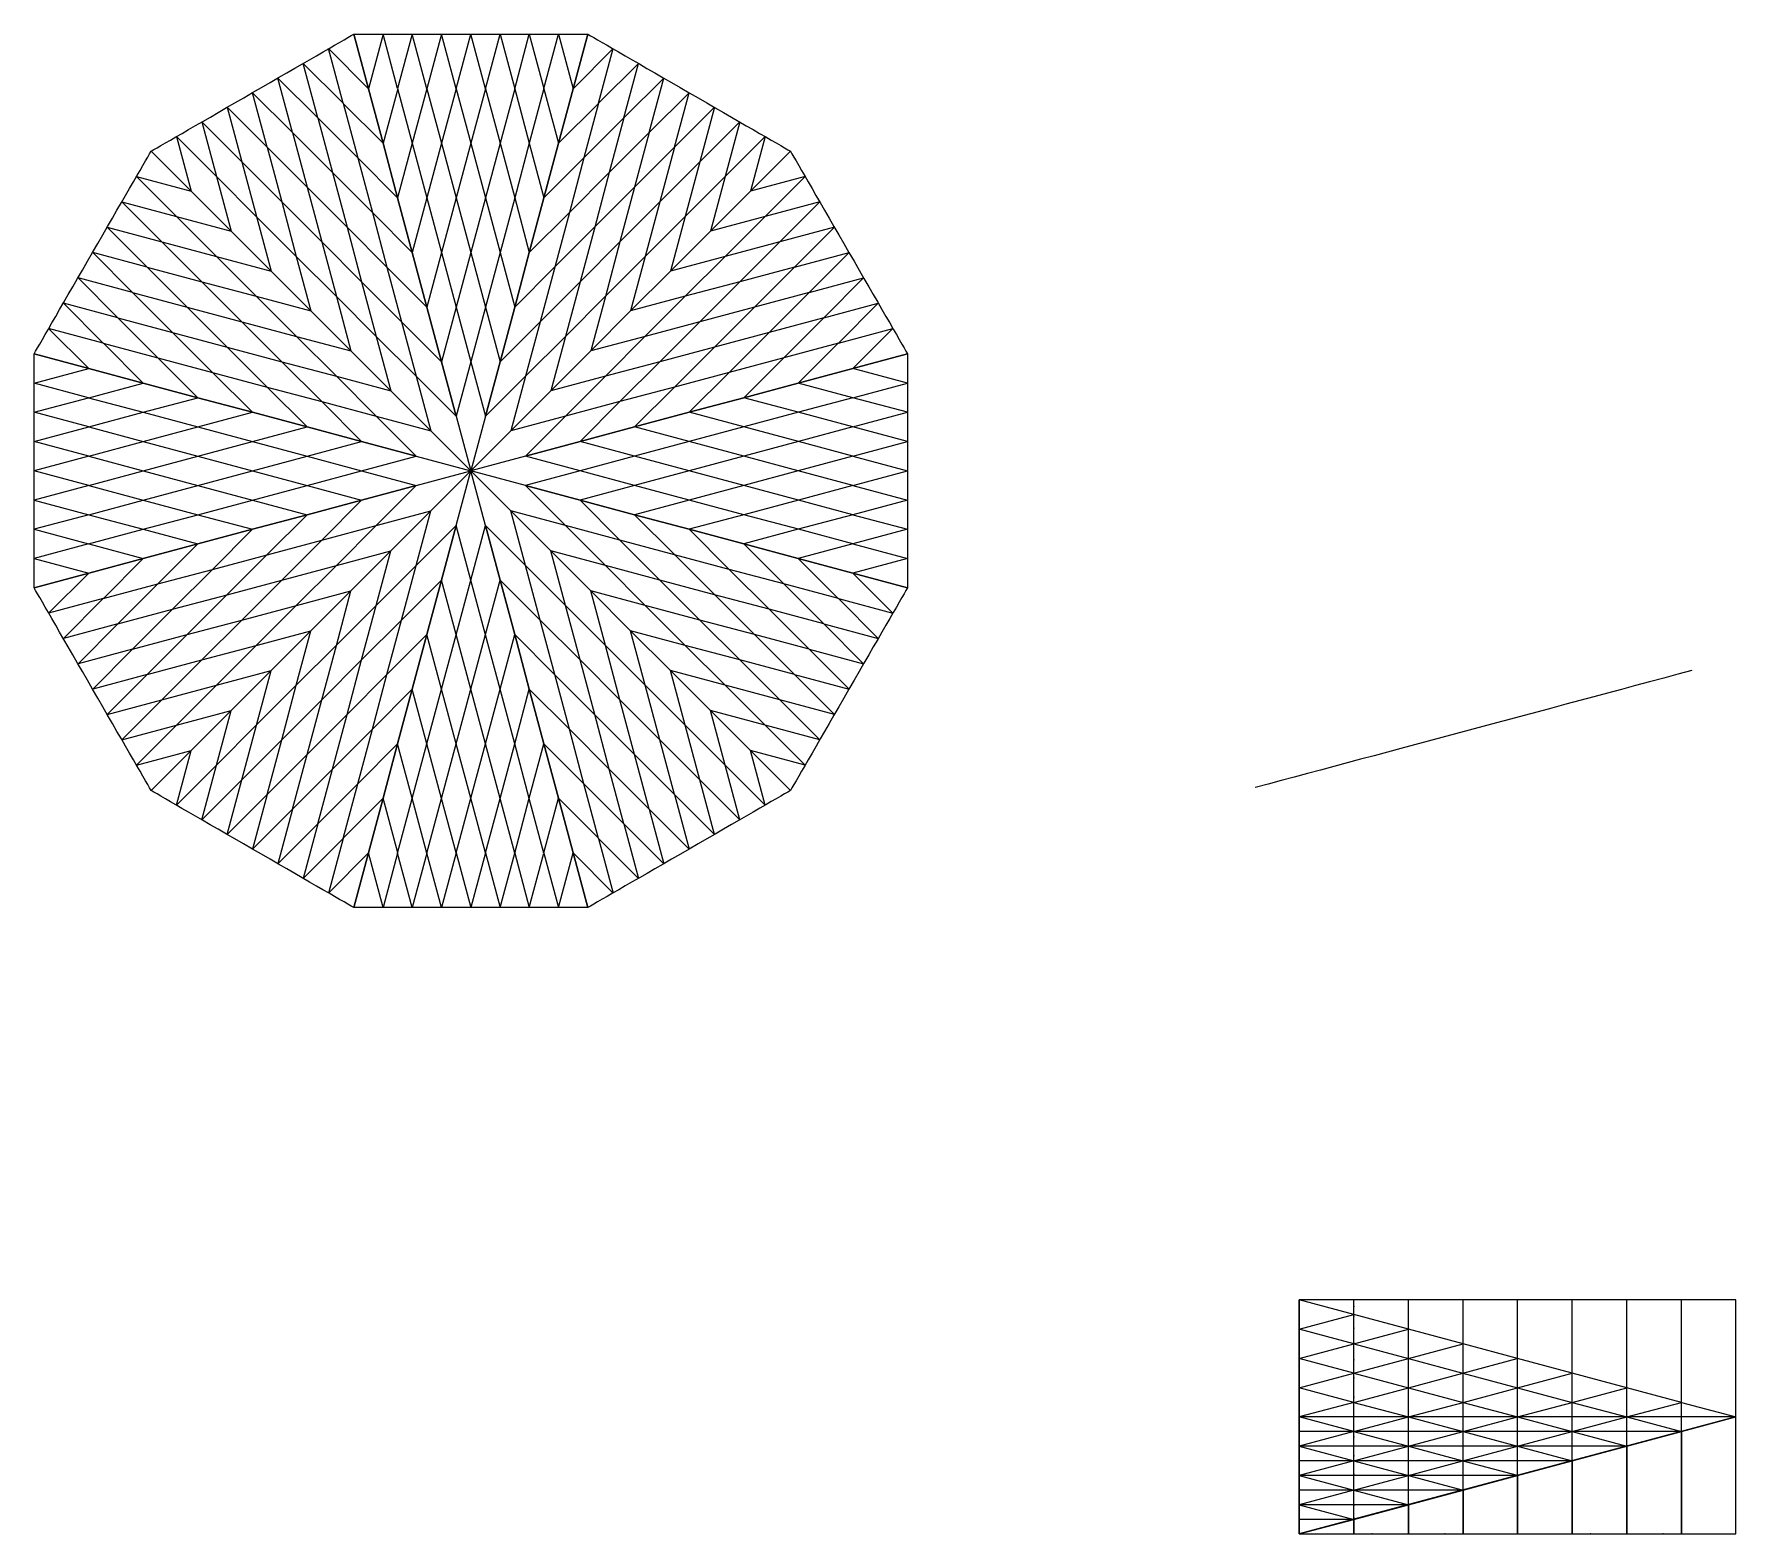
# Model space of a CAD drawing. Header units: millimetres. Extents: x 3 to 191, y -117 to 49.
import ezdxf

# ---------------------------------------------------------------- set-up
doc = ezdxf.new("R2010")
doc.units = ezdxf.units.MM

msp = doc.modelspace()

# ---------------------------------------------------------------- linework, layer by layer
for p, q in [((36.78, 41.14, 7.28), (35.16, 47.18, 5.83)), ((35.16, 47.18, 5.83), (39.59, 42.75, 3.74)), ((37.97, 48.78, 0), (39.59, 42.75, 3.74)), ((39.59, 42.75, 3.74), (37.97, 48.78, 0)), ((41.21, 48.79, 5.83), (39.59, 42.75, 3.74)), ((42.82, 42.76, 7.28), (41.21, 48.79, 5.83)), ((42.82, 42.76, 7.28), (41.21, 48.79, 5.83)), ((44.44, 48.79, 8.33), (42.82, 42.76, 7.28)), ((46.06, 42.75, 9.09), (44.44, 48.79, 8.33)), ((46.06, 42.75, 9.09), (44.44, 48.79, 8.33)), ((47.68, 48.78, 9.6), (46.06, 42.75, 9.09)), ((49.29, 42.75, 9.9), (47.68, 48.78, 9.6)), ((49.29, 42.75, 9.9), (47.68, 48.78, 9.6)), ((49.29, 42.75, 9.9), (50.91, 48.78, 10)), ((52.53, 42.75, 9.9), (50.91, 48.78, 10)), ((52.53, 42.75, 9.9), (54.15, 48.78, 9.6)), ((54.15, 48.78, 9.6), (55.77, 42.75, 9.09)), ((55.77, 42.75, 9.09), (57.38, 48.79, 8.33)), ((57.38, 48.79, 8.33), (59, 42.76, 7.28)), ((59, 42.76, 7.28), (60.62, 48.79, 5.83)), ((60.62, 48.79, 5.83), (62.24, 42.75, 3.74)), ((63.85, 48.78, 0), (62.24, 42.75, 3.74)), ((62.24, 42.75, 3.74), (63.85, 48.78, 0)), ((66.66, 47.18, 5.83), (62.24, 42.75, 3.74)), ((65.04, 41.14, 7.28), (66.66, 47.18, 5.83)), ((65.04, 41.14, 7.28), (66.66, 47.18, 5.83)), ((33.98, 39.52, 9.09), (32.36, 45.55, 8.33)), ((32.36, 45.55, 8.33), (36.78, 41.14, 7.28)), ((69.46, 45.55, 8.33), (65.04, 41.14, 7.28)), ((67.84, 39.52, 9.09), (69.46, 45.55, 8.33)), ((67.84, 39.52, 9.09), (69.46, 45.55, 8.33)), ((31.18, 37.9, 9.9), (29.57, 43.93, 9.6)), ((29.57, 43.93, 9.6), (33.98, 39.52, 9.09)), ((72.26, 43.93, 9.6), (67.84, 39.52, 9.09)), ((70.64, 37.9, 9.9), (72.26, 43.93, 9.6)), ((70.64, 37.9, 9.9), (72.26, 43.93, 9.6)), ((31.18, 37.9, 9.9), (26.76, 42.31, 10)), ((28.38, 36.28, 9.9), (26.76, 42.31, 10)), ((39.59, 42.75, 3.74), (41.21, 36.71, 5.83)), ((41.21, 36.71, 5.83), (39.59, 42.75, 3.74)), ((42.83, 42.75, 7.28), (41.21, 36.71, 5.83)), ((42.82, 42.76, 7.28), (44.44, 36.72, 8.33)), ((46.06, 42.75, 9.09), (44.44, 36.71, 8.33)), ((46.06, 42.75, 9.09), (47.68, 36.71, 9.6)), ((49.3, 42.75, 9.9), (47.68, 36.71, 9.6)), ((49.29, 42.75, 9.9), (50.91, 36.71, 9.9)), ((52.53, 42.75, 9.9), (50.91, 36.71, 9.9)), ((52.53, 42.75, 9.9), (54.15, 36.71, 9.6)), ((55.77, 42.75, 9.09), (54.15, 36.71, 9.6)), ((55.77, 42.75, 9.09), (57.38, 36.71, 8.33)), ((59, 42.76, 7.28), (57.38, 36.72, 8.33)), ((59, 42.75, 7.28), (60.62, 36.71, 5.83)), ((62.24, 42.75, 3.74), (60.62, 36.71, 5.83)), ((60.62, 36.71, 5.83), (62.24, 42.75, 3.74)), ((70.64, 37.9, 9.9), (75.06, 42.31, 10)), ((73.44, 36.28, 9.9), (75.06, 42.31, 10)), ((28.38, 36.28, 9.9), (23.96, 40.7, 9.6)), ((23.96, 40.7, 9.6), (25.58, 34.66, 9.09)), ((28.38, 36.28, 9.9), (23.96, 40.7, 9.6)), ((36.78, 41.14, 7.28), (38.4, 35.1, 8.33)), ((36.79, 41.13, 7.28), (41.21, 36.71, 5.83)), ((65.04, 41.13, 7.28), (60.62, 36.71, 5.83)), ((65.04, 41.14, 7.28), (63.42, 35.1, 8.33)), ((73.44, 36.28, 9.9), (77.86, 40.7, 9.6)), ((77.86, 40.7, 9.6), (76.25, 34.66, 9.09)), ((25.58, 34.66, 9.09), (21.16, 39.08, 8.33)), ((21.16, 39.08, 8.33), (22.77, 33.05, 7.28)), ((25.58, 34.66, 9.09), (21.16, 39.08, 8.33)), ((31.18, 37.9, 9.9), (32.8, 31.86, 9.9)), ((31.18, 37.89, 9.9), (35.6, 33.48, 9.6)), ((33.98, 39.52, 9.09), (35.6, 33.48, 9.6)), ((33.98, 39.52, 9.09), (38.4, 35.09, 8.33)), ((67.84, 39.52, 9.09), (63.42, 35.09, 8.33)), ((67.84, 39.52, 9.09), (66.22, 33.48, 9.6)), ((70.64, 37.89, 9.9), (66.22, 33.48, 9.6)), ((70.64, 37.9, 9.9), (69.02, 31.86, 9.9)), ((76.25, 34.66, 9.09), (80.67, 39.08, 8.33)), ((80.67, 39.08, 8.33), (79.05, 33.05, 7.28)), ((15.56, 35.84, 0), (19.98, 31.42, 3.74)), ((19.98, 31.42, 3.74), (15.56, 35.84, 0)), ((22.77, 33.05, 7.28), (18.35, 37.47, 5.83)), ((18.35, 37.47, 5.83), (19.98, 31.42, 3.74)), ((22.77, 33.05, 7.28), (18.35, 37.47, 5.83)), ((28.38, 36.28, 9.9), (32.8, 31.86, 9.9)), ((28.38, 36.28, 9.9), (30, 30.24, 9.6)), ((41.21, 36.71, 5.83), (42.82, 30.67, 7.28)), ((42.82, 30.67, 7.28), (41.21, 36.71, 5.83)), ((44.44, 36.71, 8.33), (42.82, 30.67, 7.28)), ((44.44, 36.72, 8.33), (46.06, 30.68, 9.09)), ((47.68, 36.71, 9.6), (46.06, 30.68, 9.09)), ((47.68, 36.71, 9.6), (49.29, 30.67, 9.9)), ((50.91, 36.71, 9.9), (49.29, 30.67, 9.9)), ((50.91, 36.71, 9.9), (52.53, 30.67, 9.9)), ((54.15, 36.71, 9.6), (52.53, 30.67, 9.9)), ((54.15, 36.71, 9.6), (55.77, 30.68, 9.09)), ((57.38, 36.72, 8.33), (55.77, 30.68, 9.09)), ((57.38, 36.71, 8.33), (59, 30.67, 7.28)), ((60.62, 36.71, 5.83), (59, 30.67, 7.28)), ((59, 30.67, 7.28), (60.62, 36.71, 5.83)), ((73.44, 36.28, 9.9), (69.02, 31.86, 9.9)), ((73.44, 36.28, 9.9), (71.83, 30.24, 9.6)), ((79.05, 33.05, 7.28), (83.47, 37.47, 5.83)), ((83.47, 37.47, 5.83), (81.85, 31.42, 3.74)), ((86.27, 35.84, 0), (81.85, 31.42, 3.74)), ((81.85, 31.42, 3.74), (86.27, 35.84, 0)), ((25.58, 34.66, 9.09), (30, 30.24, 9.6)), ((25.58, 34.66, 9.09), (27.2, 28.62, 8.33)), ((38.4, 35.1, 8.33), (40.02, 29.06, 9.09)), ((38.4, 35.09, 8.33), (42.82, 30.67, 7.28)), ((63.42, 35.09, 8.33), (59, 30.67, 7.28)), ((63.42, 35.1, 8.33), (61.81, 29.06, 9.09)), ((76.25, 34.66, 9.09), (71.83, 30.24, 9.6)), ((76.25, 34.66, 9.09), (74.63, 28.62, 8.33)), ((18.35, 28.63, 7.28), (13.93, 33.05, 5.83)), ((13.93, 33.05, 5.83), (19.98, 31.42, 3.74)), ((22.77, 33.05, 7.28), (27.19, 28.63, 8.33)), ((22.78, 33.04, 7.28), (24.4, 27, 5.83)), ((35.6, 33.48, 9.6), (37.22, 27.44, 9.9)), ((35.6, 33.48, 9.6), (40.02, 29.06, 9.09)), ((66.22, 33.48, 9.6), (61.81, 29.06, 9.09)), ((66.22, 33.48, 9.6), (64.61, 27.44, 9.9)), ((79.05, 33.05, 7.28), (74.63, 28.63, 8.33)), ((79.04, 33.04, 7.28), (77.43, 27, 5.83)), ((87.9, 33.05, 5.83), (81.85, 31.42, 3.74)), ((83.47, 28.63, 7.28), (87.9, 33.05, 5.83)), ((83.47, 28.63, 7.28), (87.9, 33.05, 5.83)), ((16.74, 25.82, 9.09), (12.32, 30.24, 8.33)), ((12.32, 30.24, 8.33), (18.35, 28.63, 7.28)), ((19.98, 31.42, 3.74), (24.4, 27, 5.83)), ((24.4, 27, 5.83), (19.98, 31.42, 3.74)), ((30, 30.24, 9.6), (34.42, 25.82, 9.9)), ((30, 30.24, 9.6), (31.61, 24.21, 9.09)), ((32.8, 31.86, 9.9), (34.42, 25.82, 9.9)), ((32.8, 31.86, 9.9), (37.22, 27.44, 9.9)), ((42.82, 30.67, 7.28), (44.44, 24.64, 8.33)), ((44.44, 24.64, 8.33), (42.82, 30.67, 7.28)), ((46.06, 30.68, 9.09), (44.44, 24.64, 8.33)), ((46.06, 30.68, 9.09), (47.68, 24.64, 9.6)), ((49.29, 30.67, 9.9), (47.68, 24.64, 9.6)), ((49.29, 30.67, 9.9), (50.91, 24.64, 10)), ((52.53, 30.67, 9.9), (50.91, 24.64, 10)), ((52.53, 30.67, 9.9), (54.15, 24.64, 9.6)), ((55.77, 30.68, 9.09), (54.15, 24.64, 9.6)), ((55.77, 30.68, 9.09), (57.38, 24.64, 8.33)), ((59, 30.67, 7.28), (57.38, 24.64, 8.33)), ((57.38, 24.64, 8.33), (59, 30.67, 7.28)), ((69.02, 31.86, 9.9), (64.6, 27.44, 9.9)), ((69.02, 31.86, 9.9), (67.41, 25.82, 9.9)), ((71.83, 30.24, 9.6), (67.41, 25.82, 9.9)), ((71.83, 30.24, 9.6), (70.21, 24.21, 9.09)), ((81.85, 31.42, 3.74), (77.43, 27, 5.83)), ((77.43, 27, 5.83), (81.85, 31.42, 3.74)), ((89.51, 30.24, 8.33), (83.47, 28.63, 7.28)), ((85.09, 25.82, 9.09), (89.51, 30.24, 8.33)), ((85.09, 25.82, 9.09), (89.51, 30.24, 8.33)), ((18.35, 28.63, 7.28), (22.77, 24.21, 8.33)), ((18.36, 28.62, 7.28), (24.4, 27, 5.83)), ((27.19, 28.63, 8.33), (31.61, 24.21, 9.09)), ((27.2, 28.62, 8.33), (28.82, 22.58, 7.28)), ((40.02, 29.06, 9.09), (41.64, 23.02, 9.6)), ((40.02, 29.06, 9.09), (44.44, 24.64, 8.33)), ((61.81, 29.06, 9.09), (57.38, 24.64, 8.33)), ((61.81, 29.06, 9.09), (60.19, 23.02, 9.6)), ((74.63, 28.63, 8.33), (70.21, 24.21, 9.09)), ((74.63, 28.62, 8.33), (73.01, 22.58, 7.28)), ((83.47, 28.62, 7.28), (77.43, 27, 5.83)), ((83.47, 28.63, 7.28), (79.05, 24.21, 8.33)), ((15.12, 23.02, 9.9), (10.7, 27.44, 9.6)), ((10.7, 27.44, 9.6), (16.74, 25.82, 9.09)), ((24.4, 27, 5.83), (28.82, 22.58, 7.28)), ((28.82, 22.58, 7.28), (24.4, 27, 5.83)), ((37.22, 27.44, 9.9), (38.84, 21.4, 10)), ((37.22, 27.44, 9.9), (41.64, 23.02, 9.6)), ((64.6, 27.44, 9.9), (60.18, 23.02, 9.6)), ((64.61, 27.44, 9.9), (62.99, 21.4, 10)), ((77.43, 27, 5.83), (73.01, 22.58, 7.28)), ((73.01, 22.58, 7.28), (77.43, 27, 5.83)), ((91.12, 27.44, 9.6), (85.09, 25.82, 9.09)), ((86.7, 23.02, 9.9), (91.12, 27.44, 9.6)), ((86.7, 23.02, 9.9), (91.12, 27.44, 9.6)), ((15.12, 23.02, 9.9), (9.09, 24.64, 10)), ((13.5, 20.22, 9.9), (9.09, 24.64, 10)), ((16.74, 25.82, 9.09), (21.16, 21.4, 9.6)), ((16.74, 25.82, 9.09), (22.78, 24.2, 8.33)), ((34.42, 25.82, 9.9), (36.04, 19.78, 9.6)), ((34.42, 25.82, 9.9), (38.84, 21.4, 10)), ((44.44, 24.64, 8.33), (46.06, 18.6, 9.09)), ((46.06, 18.6, 9.09), (44.44, 24.64, 8.33)), ((47.68, 24.64, 9.6), (46.06, 18.6, 9.09)), ((47.68, 24.64, 9.6), (49.29, 18.6, 9.9)), ((50.91, 24.64, 10), (49.29, 18.6, 9.9)), ((50.91, 24.64, 10), (52.53, 18.6, 9.9)), ((54.15, 24.64, 9.6), (52.53, 18.6, 9.9)), ((54.15, 24.64, 9.6), (55.77, 18.6, 9.09)), ((57.38, 24.64, 8.33), (55.77, 18.6, 9.09)), ((55.77, 18.6, 9.09), (57.38, 24.64, 8.33)), ((67.41, 25.82, 9.9), (62.99, 21.4, 10)), ((67.41, 25.82, 9.9), (65.79, 19.78, 9.6)), ((85.09, 25.82, 9.09), (79.05, 24.2, 8.33)), ((85.09, 25.82, 9.09), (80.67, 21.4, 9.6)), ((86.7, 23.02, 9.9), (92.74, 24.64, 10)), ((88.32, 20.22, 9.9), (92.74, 24.64, 10)), ((15.12, 23.02, 9.9), (19.54, 18.6, 9.9)), ((15.12, 23.02, 9.9), (21.16, 21.4, 9.6)), ((22.77, 24.21, 8.33), (27.19, 19.79, 9.09)), ((22.78, 24.2, 8.33), (28.82, 22.58, 7.28)), ((31.61, 24.21, 9.09), (36.03, 19.79, 9.6)), ((31.61, 24.21, 9.09), (33.23, 18.17, 8.33)), ((41.64, 23.02, 9.6), (43.26, 16.98, 9.9)), ((41.64, 23.02, 9.6), (46.06, 18.6, 9.09)), ((60.18, 23.02, 9.6), (55.77, 18.6, 9.09)), ((60.19, 23.02, 9.6), (58.57, 16.98, 9.9)), ((70.21, 24.21, 9.09), (65.79, 19.79, 9.6)), ((70.21, 24.21, 9.09), (68.59, 18.17, 8.33)), ((79.05, 24.2, 8.33), (73.01, 22.58, 7.28)), ((79.05, 24.21, 8.33), (74.63, 19.79, 9.09)), ((86.7, 23.02, 9.9), (80.67, 21.4, 9.6)), ((86.7, 23.02, 9.9), (82.28, 18.6, 9.9)), ((13.5, 20.22, 9.9), (7.47, 21.83, 9.6)), ((7.47, 21.83, 9.6), (11.88, 17.42, 9.09)), ((13.5, 20.22, 9.9), (7.47, 21.83, 9.6)), ((21.16, 21.4, 9.6), (25.58, 16.98, 9.9)), ((21.16, 21.4, 9.6), (27.19, 19.79, 9.09)), ((28.82, 22.58, 7.28), (33.23, 18.17, 8.33)), ((33.23, 18.17, 8.33), (28.82, 22.58, 7.28)), ((38.84, 21.4, 10), (40.46, 15.36, 9.9)), ((38.84, 21.4, 10), (43.26, 16.98, 9.9)), ((62.99, 21.4, 10), (58.57, 16.98, 9.9)), ((62.99, 21.4, 10), (61.37, 15.36, 9.9)), ((73.01, 22.58, 7.28), (68.59, 18.17, 8.33)), ((68.59, 18.17, 8.33), (73.01, 22.58, 7.28)), ((80.67, 21.4, 9.6), (74.63, 19.79, 9.09)), ((80.67, 21.4, 9.6), (76.25, 16.98, 9.9)), ((88.32, 20.22, 9.9), (94.36, 21.83, 9.6)), ((94.36, 21.83, 9.6), (89.94, 17.42, 9.09)), ((11.88, 17.42, 9.09), (5.85, 19.04, 8.33)), ((5.85, 19.04, 8.33), (10.26, 14.62, 7.28)), ((11.88, 17.42, 9.09), (5.85, 19.04, 8.33)), ((13.5, 20.22, 9.9), (19.54, 18.6, 9.9)), ((13.51, 20.22, 9.9), (17.92, 15.8, 9.6)), ((27.19, 19.79, 9.09), (31.61, 15.37, 9.6)), ((27.19, 19.79, 9.09), (33.23, 18.17, 8.33)), ((36.03, 19.79, 9.6), (40.46, 15.36, 9.9)), ((36.04, 19.78, 9.6), (37.65, 13.75, 9.09)), ((65.79, 19.79, 9.6), (61.37, 15.36, 9.9)), ((65.79, 19.78, 9.6), (64.17, 13.75, 9.09)), ((74.63, 19.79, 9.09), (68.59, 18.17, 8.33)), ((74.63, 19.79, 9.09), (70.21, 15.37, 9.6)), ((88.32, 20.22, 9.9), (82.28, 18.6, 9.9)), ((88.32, 20.22, 9.9), (83.9, 15.8, 9.6)), ((89.94, 17.42, 9.09), (95.98, 19.04, 8.33)), ((95.98, 19.04, 8.33), (91.56, 14.62, 7.28)), ((11.88, 17.42, 9.09), (17.92, 15.8, 9.6)), ((11.88, 17.42, 9.09), (16.31, 13, 8.33)), ((19.54, 18.6, 9.9), (23.96, 14.18, 9.9)), ((19.54, 18.6, 9.9), (25.58, 16.98, 9.9)), ((25.58, 16.98, 9.9), (30, 12.56, 10)), ((25.58, 16.98, 9.9), (31.62, 15.36, 9.6)), ((33.23, 18.17, 8.33), (37.65, 13.75, 9.09)), ((37.65, 13.75, 9.09), (33.23, 18.17, 8.33)), ((43.26, 16.98, 9.9), (44.88, 10.94, 10)), ((43.26, 16.98, 9.9), (47.68, 12.56, 9.6)), ((46.06, 18.6, 9.09), (47.68, 12.56, 9.6)), ((47.68, 12.56, 9.6), (46.06, 18.6, 9.09)), ((49.29, 18.6, 9.9), (47.68, 12.56, 9.6)), ((49.29, 18.6, 9.9), (50.91, 12.56, 10)), ((52.53, 18.6, 9.9), (50.91, 12.56, 10)), ((52.53, 18.6, 9.9), (54.15, 12.56, 9.6)), ((55.77, 18.6, 9.09), (54.15, 12.56, 9.6)), ((54.15, 12.56, 9.6), (55.77, 18.6, 9.09)), ((58.57, 16.98, 9.9), (54.15, 12.56, 9.6)), ((58.57, 16.98, 9.9), (56.95, 10.94, 10)), ((68.59, 18.17, 8.33), (64.17, 13.75, 9.09)), ((64.17, 13.75, 9.09), (68.59, 18.17, 8.33)), ((76.24, 16.98, 9.9), (70.21, 15.36, 9.6)), ((76.25, 16.98, 9.9), (71.83, 12.56, 10)), ((82.28, 18.6, 9.9), (76.24, 16.98, 9.9)), ((82.28, 18.6, 9.9), (77.86, 14.18, 9.9)), ((89.94, 17.42, 9.09), (83.9, 15.8, 9.6)), ((89.94, 17.42, 9.09), (85.52, 13, 8.33)), ((10.26, 14.62, 7.28), (4.22, 16.24, 5.83)), ((4.22, 16.24, 5.83), (8.65, 11.81, 3.74)), ((10.26, 14.62, 7.28), (4.22, 16.24, 5.83)), ((17.92, 15.8, 9.6), (23.96, 14.18, 9.9)), ((17.92, 15.8, 9.6), (22.34, 11.38, 9.09)), ((31.61, 15.37, 9.6), (36.04, 10.94, 9.9)), ((31.62, 15.36, 9.6), (37.65, 13.75, 9.09)), ((40.46, 15.36, 9.9), (42.07, 9.33, 9.6)), ((40.46, 15.36, 9.9), (44.88, 10.94, 10)), ((61.37, 15.36, 9.9), (56.95, 10.94, 10)), ((61.37, 15.36, 9.9), (59.75, 9.33, 9.6)), ((70.21, 15.36, 9.6), (64.17, 13.75, 9.09)), ((70.21, 15.37, 9.6), (65.79, 10.94, 9.9)), ((83.9, 15.8, 9.6), (77.86, 14.18, 9.9)), ((83.9, 15.8, 9.6), (79.48, 11.38, 9.09)), ((91.56, 14.62, 7.28), (97.6, 16.24, 5.83)), ((97.6, 16.24, 5.83), (93.17, 11.81, 3.74)), ((8.65, 11.81, 3.74), (2.62, 13.43, 0)), ((2.62, 13.43, 0), (8.65, 11.81, 3.74)), ((10.26, 14.62, 7.28), (16.3, 13, 8.33)), ((10.27, 14.61, 7.28), (14.69, 10.19, 5.83)), ((23.96, 14.18, 9.9), (28.38, 9.76, 9.6)), ((23.96, 14.18, 9.9), (30, 12.56, 10)), ((37.65, 13.75, 9.09), (42.07, 9.33, 9.6)), ((42.07, 9.33, 9.6), (37.65, 13.75, 9.09)), ((64.17, 13.75, 9.09), (59.75, 9.33, 9.6)), ((59.75, 9.33, 9.6), (64.17, 13.75, 9.09)), ((77.86, 14.18, 9.9), (71.83, 12.56, 10)), ((77.86, 14.18, 9.9), (73.44, 9.76, 9.6)), ((91.56, 14.62, 7.28), (85.52, 13, 8.33)), ((91.55, 14.61, 7.28), (87.13, 10.19, 5.83)), ((99.21, 13.43, 0), (93.17, 11.81, 3.74)), ((93.17, 11.81, 3.74), (99.21, 13.43, 0)), ((2.61, 10.19, 5.83), (8.65, 11.81, 3.74)), ((14.69, 10.19, 5.83), (8.65, 11.81, 3.74)), ((8.65, 11.81, 3.74), (14.69, 10.19, 5.83)), ((16.3, 13, 8.33), (22.34, 11.38, 9.09)), ((16.31, 13, 8.33), (20.73, 8.58, 7.28)), ((22.34, 11.38, 9.09), (28.38, 9.76, 9.6)), ((22.34, 11.38, 9.09), (26.76, 6.96, 8.33)), ((30, 12.56, 10), (34.42, 8.14, 9.9)), ((30, 12.56, 10), (36.04, 10.94, 9.9)), ((47.68, 12.56, 9.6), (49.29, 6.52, 9.9)), ((49.29, 6.52, 9.9), (47.68, 12.56, 9.6)), ((50.91, 12.56, 10), (49.29, 6.52, 9.9)), ((50.91, 12.56, 10), (52.53, 6.52, 9.9)), ((54.15, 12.56, 9.6), (52.53, 6.52, 9.9)), ((52.53, 6.52, 9.9), (54.15, 12.56, 9.6)), ((71.83, 12.56, 10), (65.79, 10.94, 9.9)), ((71.83, 12.56, 10), (67.41, 8.14, 9.9)), ((79.48, 11.38, 9.09), (73.45, 9.76, 9.6)), ((79.48, 11.38, 9.09), (75.06, 6.96, 8.33)), ((85.52, 13, 8.33), (79.48, 11.38, 9.09)), ((85.52, 13, 8.33), (81.1, 8.58, 7.28)), ((93.17, 11.81, 3.74), (87.13, 10.19, 5.83)), ((87.13, 10.19, 5.83), (93.17, 11.81, 3.74)), ((99.22, 10.19, 5.83), (93.17, 11.81, 3.74)), ((8.64, 8.58, 7.28), (2.61, 10.19, 5.83)), ((8.65, 8.57, 7.28), (14.69, 10.19, 5.83)), ((20.73, 8.58, 7.28), (14.69, 10.19, 5.83)), ((14.69, 10.19, 5.83), (20.73, 8.58, 7.28)), ((28.38, 9.76, 9.6), (32.8, 5.34, 9.09)), ((28.38, 9.76, 9.6), (34.42, 8.14, 9.9)), ((36.04, 10.94, 9.9), (40.46, 6.52, 10)), ((36.04, 10.94, 9.9), (42.07, 9.33, 9.6)), ((44.88, 10.94, 10), (46.49, 4.91, 9.9)), ((44.88, 10.94, 10), (49.29, 6.52, 9.9)), ((56.95, 10.94, 10), (52.53, 6.52, 9.9)), ((56.95, 10.94, 10), (55.33, 4.91, 9.9)), ((65.79, 10.94, 9.9), (59.75, 9.33, 9.6)), ((65.79, 10.94, 9.9), (61.37, 6.52, 10)), ((73.45, 9.76, 9.6), (67.41, 8.14, 9.9)), ((73.44, 9.76, 9.6), (69.02, 5.34, 9.09)), ((87.13, 10.19, 5.83), (81.1, 8.58, 7.28)), ((81.1, 8.58, 7.28), (87.13, 10.19, 5.83)), ((93.17, 8.57, 7.28), (87.13, 10.19, 5.83)), ((93.18, 8.58, 7.28), (99.22, 10.19, 5.83)), ((93.18, 8.58, 7.28), (99.22, 10.19, 5.83)), ((2.61, 6.96, 8.33), (8.64, 8.58, 7.28)), ((8.64, 8.58, 7.28), (14.68, 6.96, 8.33)), ((14.69, 6.96, 8.33), (20.73, 8.58, 7.28)), ((26.76, 6.96, 8.33), (20.73, 8.58, 7.28)), ((20.73, 8.58, 7.28), (26.76, 6.96, 8.33)), ((34.42, 8.14, 9.9), (38.84, 3.72, 9.6)), ((34.42, 8.14, 9.9), (40.46, 6.52, 10)), ((42.07, 9.33, 9.6), (46.49, 4.91, 9.9)), ((46.49, 4.91, 9.9), (42.07, 9.33, 9.6)), ((59.75, 9.33, 9.6), (55.33, 4.91, 9.9)), ((55.33, 4.91, 9.9), (59.75, 9.33, 9.6)), ((67.41, 8.14, 9.9), (61.37, 6.52, 10)), ((67.41, 8.14, 9.9), (62.99, 3.72, 9.6)), ((81.1, 8.58, 7.28), (75.06, 6.96, 8.33)), ((75.06, 6.96, 8.33), (81.1, 8.58, 7.28)), ((87.13, 6.96, 8.33), (81.1, 8.58, 7.28)), ((93.18, 8.58, 7.28), (87.14, 6.96, 8.33)), ((99.22, 6.96, 8.33), (93.18, 8.58, 7.28)), ((8.65, 5.34, 9.09), (2.61, 6.96, 8.33)), ((8.65, 5.34, 9.09), (14.69, 6.96, 8.33)), ((14.68, 6.96, 8.33), (20.72, 5.34, 9.09)), ((20.72, 5.34, 9.09), (26.76, 6.96, 8.33)), ((32.8, 5.34, 9.09), (26.76, 6.96, 8.33)), ((26.76, 6.96, 8.33), (32.8, 5.34, 9.09)), ((40.46, 6.52, 10), (44.88, 2.1, 9.9)), ((40.46, 6.52, 10), (46.49, 4.91, 9.9)), ((49.29, 6.52, 9.9), (50.91, 0.49, 10)), ((49.29, 6.52, 9.9), (50.91, 0.49, 10)), ((52.53, 6.52, 9.9), (50.91, 0.49, 10)), ((52.53, 6.52, 9.9), (50.91, 0.49, 10)), ((61.37, 6.52, 10), (55.33, 4.91, 9.9)), ((61.37, 6.52, 10), (56.95, 2.1, 9.9)), ((75.06, 6.96, 8.33), (69.02, 5.34, 9.09)), ((69.02, 5.34, 9.09), (75.06, 6.96, 8.33)), ((81.1, 5.34, 9.09), (75.06, 6.96, 8.33)), ((87.14, 6.96, 8.33), (81.1, 5.34, 9.09)), ((93.18, 5.34, 9.09), (87.13, 6.96, 8.33)), ((93.18, 5.34, 9.09), (99.22, 6.96, 8.33)), ((93.18, 5.34, 9.09), (99.22, 6.96, 8.33)), ((2.62, 3.72, 9.6), (8.65, 5.34, 9.09)), ((8.65, 5.34, 9.09), (14.69, 3.72, 9.6)), ((14.69, 3.72, 9.6), (20.72, 5.34, 9.09)), ((20.72, 5.34, 9.09), (26.76, 3.72, 9.6)), ((26.76, 3.72, 9.6), (32.8, 5.34, 9.09)), ((38.84, 3.72, 9.6), (32.8, 5.34, 9.09)), ((32.8, 5.34, 9.09), (38.84, 3.72, 9.6)), ((46.49, 4.91, 9.9), (50.91, 0.49, 10)), ((46.49, 4.91, 9.9), (50.91, 0.49, 10)), ((55.33, 4.91, 9.9), (50.91, 0.49, 10)), ((55.33, 4.91, 9.9), (50.91, 0.49, 10)), ((69.02, 5.34, 9.09), (62.99, 3.72, 9.6)), ((62.99, 3.72, 9.6), (69.02, 5.34, 9.09)), ((75.06, 3.72, 9.6), (69.02, 5.34, 9.09)), ((81.1, 5.34, 9.09), (75.06, 3.72, 9.6)), ((87.14, 3.72, 9.6), (81.1, 5.34, 9.09)), ((93.18, 5.34, 9.09), (87.14, 3.72, 9.6)), ((99.21, 3.72, 9.6), (93.18, 5.34, 9.09)), ((8.65, 2.1, 9.9), (2.62, 3.72, 9.6)), ((8.65, 2.1, 9.9), (2.62, 0.49, 10)), ((8.65, 2.1, 9.9), (14.69, 3.72, 9.6)), ((8.65, 2.1, 9.9), (14.69, 0.49, 9.9)), ((14.69, 3.72, 9.6), (20.73, 2.1, 9.9)), ((14.69, 0.49, 9.9), (20.73, 2.1, 9.9)), ((20.73, 2.1, 9.9), (26.76, 3.72, 9.6)), ((20.73, 2.1, 9.9), (26.76, 0.49, 10)), ((26.76, 3.72, 9.6), (32.8, 2.1, 9.9)), ((26.76, 0.49, 10), (32.8, 2.1, 9.9)), ((32.8, 2.1, 9.9), (38.84, 3.72, 9.6)), ((32.8, 2.1, 9.9), (38.84, 0.49, 10)), ((44.88, 2.1, 9.9), (38.84, 3.72, 9.6)), ((38.84, 3.72, 9.6), (44.88, 2.1, 9.9)), ((38.84, 0.49, 10), (44.88, 2.1, 9.9)), ((44.88, 2.1, 9.9), (50.91, 0.49, 10)), ((44.88, 2.1, 9.9), (50.91, 0.49, 10)), ((56.95, 2.1, 9.9), (50.91, 0.49, 10)), ((56.95, 2.1, 9.9), (50.91, 0.49, 10)), ((62.99, 3.72, 9.6), (56.95, 2.1, 9.9)), ((56.95, 2.1, 9.9), (62.99, 3.72, 9.6)), ((62.99, 0.49, 10), (56.95, 2.1, 9.9)), ((69.02, 2.1, 9.9), (62.99, 3.72, 9.6)), ((69.03, 2.1, 9.9), (62.99, 0.49, 10)), ((75.06, 0.49, 10), (69.02, 2.1, 9.9)), ((75.06, 3.72, 9.6), (69.03, 2.1, 9.9)), ((81.1, 2.1, 9.9), (75.06, 3.72, 9.6)), ((81.1, 2.1, 9.9), (75.06, 0.49, 10)), ((87.14, 3.72, 9.6), (81.1, 2.1, 9.9)), ((87.13, 0.49, 9.9), (81.1, 2.1, 9.9)), ((93.17, 2.1, 9.9), (87.13, 0.49, 9.9)), ((93.17, 2.1, 9.9), (87.14, 3.72, 9.6)), ((93.17, 2.1, 9.9), (99.21, 3.72, 9.6)), ((93.17, 2.1, 9.9), (99.21, 3.72, 9.6)), ((93.17, 2.1, 9.9), (99.21, 0.49, 10)), ((8.65, -1.13, 9.9), (2.62, 0.49, 10)), ((8.65, -1.13, 9.9), (14.69, 0.49, 9.9)), ((14.69, 0.49, 9.9), (20.73, -1.13, 9.9)), ((20.73, -1.13, 9.9), (26.76, 0.49, 10)), ((26.76, 0.49, 10), (32.8, -1.13, 9.9)), ((32.8, -1.13, 9.9), (38.84, 0.49, 10)), ((38.84, 0.49, 10), (44.88, -1.13, 9.9)), ((44.88, -1.13, 9.9), (50.91, 0.49, 10)), ((44.88, -1.13, 9.9), (50.91, 0.49, 10)), ((46.49, -3.93, 9.9), (50.91, 0.49, 10)), ((46.49, -3.93, 9.9), (50.91, 0.49, 10)), ((49.29, -5.55, 9.9), (50.91, 0.49, 10)), ((49.29, -5.55, 9.9), (50.91, 0.49, 10)), ((52.53, -5.55, 9.9), (50.91, 0.49, 10)), ((55.33, -3.93, 9.9), (50.91, 0.49, 10)), ((52.53, -5.55, 9.9), (50.91, 0.49, 10)), ((56.95, -1.13, 9.9), (50.91, 0.49, 10)), ((55.33, -3.93, 9.9), (50.91, 0.49, 10)), ((56.95, -1.13, 9.9), (50.91, 0.49, 10)), ((62.99, 0.49, 10), (56.95, -1.13, 9.9)), ((69.03, -1.13, 9.9), (62.99, 0.49, 10)), ((75.06, 0.49, 10), (69.02, -1.13, 9.9)), ((81.1, -1.13, 9.9), (75.06, 0.49, 10)), ((87.13, 0.49, 9.9), (81.1, -1.13, 9.9)), ((93.17, -1.13, 9.9), (87.13, 0.49, 9.9)), ((93.17, -1.13, 9.9), (99.21, 0.49, 10)), ((8.65, -1.13, 9.9), (2.62, -2.75, 9.6)), ((8.65, -1.13, 9.9), (2.62, -2.75, 9.6)), ((8.65, -1.13, 9.9), (14.69, -2.75, 9.6)), ((14.69, -2.75, 9.6), (20.73, -1.13, 9.9)), ((20.73, -1.13, 9.9), (26.76, -2.75, 9.6)), ((26.76, -2.75, 9.6), (32.8, -1.13, 9.9)), ((32.8, -1.13, 9.9), (38.84, -2.75, 9.6)), ((38.84, -2.75, 9.6), (44.88, -1.13, 9.9)), ((44.88, -1.13, 9.9), (38.84, -2.75, 9.6)), ((40.46, -5.55, 10), (44.88, -1.13, 9.9)), ((62.99, -2.75, 9.6), (56.95, -1.13, 9.9)), ((61.37, -5.55, 10), (56.95, -1.13, 9.9)), ((56.95, -1.13, 9.9), (62.99, -2.75, 9.6)), ((69.02, -1.13, 9.9), (62.99, -2.75, 9.6)), ((75.06, -2.75, 9.6), (69.03, -1.13, 9.9)), ((81.1, -1.13, 9.9), (75.06, -2.75, 9.6)), ((87.14, -2.75, 9.6), (81.1, -1.13, 9.9)), ((93.17, -1.13, 9.9), (87.14, -2.75, 9.6)), ((93.17, -1.13, 9.9), (99.21, -2.75, 9.6)), ((2.62, -2.75, 9.6), (8.65, -4.37, 9.09)), ((8.65, -4.37, 9.09), (14.69, -2.75, 9.6)), ((14.69, -2.75, 9.6), (20.72, -4.37, 9.09)), ((20.72, -4.37, 9.09), (26.76, -2.75, 9.6)), ((26.76, -2.75, 9.6), (32.8, -4.37, 9.09)), ((32.8, -4.37, 9.09), (38.84, -2.75, 9.6)), ((38.84, -2.75, 9.6), (32.8, -4.37, 9.09)), ((34.42, -7.17, 9.9), (38.84, -2.75, 9.6)), ((69.02, -4.37, 9.09), (62.99, -2.75, 9.6)), ((67.41, -7.17, 9.9), (62.99, -2.75, 9.6)), ((62.99, -2.75, 9.6), (69.02, -4.37, 9.09)), ((75.06, -2.75, 9.6), (69.02, -4.37, 9.09)), ((81.1, -4.37, 9.09), (75.06, -2.75, 9.6)), ((87.14, -2.75, 9.6), (81.1, -4.37, 9.09)), ((93.18, -4.37, 9.09), (87.14, -2.75, 9.6)), ((99.21, -2.75, 9.6), (93.18, -4.37, 9.09)), ((8.65, -4.37, 9.09), (2.61, -5.98, 8.33)), ((8.65, -4.37, 9.09), (2.61, -5.98, 8.33)), ((8.65, -4.37, 9.09), (14.69, -5.98, 8.33)), ((14.68, -5.98, 8.33), (20.72, -4.37, 9.09)), ((20.72, -4.37, 9.09), (26.76, -5.98, 8.33)), ((26.76, -5.98, 8.33), (32.8, -4.37, 9.09)), ((32.8, -4.37, 9.09), (26.76, -5.98, 8.33)), ((28.38, -8.78, 9.6), (32.8, -4.37, 9.09)), ((34.42, -7.17, 9.9), (40.46, -5.55, 10)), ((36.04, -9.97, 9.9), (40.46, -5.55, 10)), ((40.46, -5.55, 10), (46.49, -3.93, 9.9)), ((42.07, -8.35, 9.6), (46.49, -3.93, 9.9)), ((46.49, -3.93, 9.9), (42.07, -8.35, 9.6)), ((44.88, -9.97, 10), (46.49, -3.93, 9.9)), ((44.88, -9.97, 10), (49.29, -5.55, 9.9)), ((47.68, -11.59, 9.6), (49.29, -5.55, 9.9)), ((49.29, -5.55, 9.9), (47.68, -11.59, 9.6)), ((50.91, -11.59, 10), (49.29, -5.55, 9.9)), ((50.91, -11.59, 10), (52.53, -5.55, 9.9)), ((54.15, -11.59, 9.6), (52.53, -5.55, 9.9)), ((52.53, -5.55, 9.9), (54.15, -11.59, 9.6)), ((56.95, -9.97, 10), (52.53, -5.55, 9.9)), ((59.75, -8.35, 9.6), (55.33, -3.93, 9.9)), ((56.95, -9.97, 10), (55.33, -3.93, 9.9)), ((55.33, -3.93, 9.9), (59.75, -8.35, 9.6)), ((61.37, -5.55, 10), (55.33, -3.93, 9.9)), ((65.79, -9.97, 9.9), (61.37, -5.55, 10)), ((67.41, -7.17, 9.9), (61.37, -5.55, 10)), ((75.06, -5.98, 8.33), (69.02, -4.37, 9.09)), ((73.44, -8.78, 9.6), (69.02, -4.37, 9.09)), ((69.02, -4.37, 9.09), (75.06, -5.98, 8.33)), ((81.1, -4.37, 9.09), (75.06, -5.98, 8.33)), ((87.14, -5.98, 8.33), (81.1, -4.37, 9.09)), ((93.18, -4.37, 9.09), (87.13, -5.98, 8.33)), ((93.18, -4.37, 9.09), (99.22, -5.98, 8.33)), ((2.61, -5.98, 8.33), (8.64, -7.6, 7.28)), ((8.64, -7.6, 7.28), (14.68, -5.98, 8.33)), ((14.69, -5.98, 8.33), (20.73, -7.6, 7.28)), ((20.73, -7.6, 7.28), (26.76, -5.98, 8.33)), ((26.76, -5.98, 8.33), (20.73, -7.6, 7.28)), ((22.34, -10.41, 9.09), (26.76, -5.98, 8.33)), ((28.38, -8.79, 9.6), (34.42, -7.17, 9.9)), ((30, -11.59, 10), (34.42, -7.17, 9.9)), ((71.83, -11.59, 10), (67.41, -7.17, 9.9)), ((73.45, -8.79, 9.6), (67.41, -7.17, 9.9)), ((81.1, -7.6, 7.28), (75.06, -5.98, 8.33)), ((79.48, -10.41, 9.09), (75.06, -5.98, 8.33)), ((75.06, -5.98, 8.33), (81.1, -7.6, 7.28)), ((87.13, -5.98, 8.33), (81.1, -7.6, 7.28)), ((93.18, -7.6, 7.28), (87.14, -5.98, 8.33)), ((99.22, -5.98, 8.33), (93.18, -7.6, 7.28)), ((8.64, -7.6, 7.28), (2.61, -9.22, 5.83)), ((8.64, -7.6, 7.28), (2.61, -9.22, 5.83)), ((2.61, -9.22, 5.83), (8.65, -10.84, 3.74)), ((8.65, -7.6, 7.28), (14.69, -9.22, 5.83)), ((8.65, -10.84, 3.74), (14.69, -9.22, 5.83)), ((14.69, -9.22, 5.83), (8.65, -10.84, 3.74)), ((10.27, -13.64, 7.28), (14.69, -9.22, 5.83)), ((14.69, -9.22, 5.83), (20.73, -7.6, 7.28)), ((20.73, -7.6, 7.28), (14.69, -9.22, 5.83)), ((16.31, -12.02, 8.33), (20.73, -7.6, 7.28)), ((22.34, -10.41, 9.09), (28.38, -8.79, 9.6)), ((23.96, -13.2, 9.9), (28.38, -8.78, 9.6)), ((36.04, -9.97, 9.9), (42.07, -8.35, 9.6)), ((37.65, -12.77, 9.09), (42.07, -8.35, 9.6)), ((42.07, -8.35, 9.6), (37.65, -12.77, 9.09)), ((40.46, -14.39, 9.9), (42.07, -8.35, 9.6)), ((64.17, -12.77, 9.09), (59.75, -8.35, 9.6)), ((61.37, -14.39, 9.9), (59.75, -8.35, 9.6)), ((59.75, -8.35, 9.6), (64.17, -12.77, 9.09)), ((65.79, -9.97, 9.9), (59.75, -8.35, 9.6)), ((77.86, -13.2, 9.9), (73.44, -8.78, 9.6)), ((79.48, -10.41, 9.09), (73.45, -8.79, 9.6)), ((87.13, -9.22, 5.83), (81.1, -7.6, 7.28)), ((85.52, -12.02, 8.33), (81.1, -7.6, 7.28)), ((81.1, -7.6, 7.28), (87.13, -9.22, 5.83)), ((93.17, -7.6, 7.28), (87.13, -9.22, 5.83)), ((93.17, -10.84, 3.74), (87.13, -9.22, 5.83)), ((91.55, -13.64, 7.28), (87.13, -9.22, 5.83)), ((87.13, -9.22, 5.83), (93.17, -10.84, 3.74)), ((99.22, -9.22, 5.83), (93.17, -10.84, 3.74)), ((93.18, -7.6, 7.28), (99.22, -9.22, 5.83)), ((2.62, -12.45, 0), (8.65, -10.84, 3.74)), ((8.65, -10.84, 3.74), (2.62, -12.45, 0)), ((4.22, -15.26, 5.83), (8.65, -10.84, 3.74)), ((16.3, -12.02, 8.33), (22.34, -10.41, 9.09)), ((17.92, -14.82, 9.6), (22.34, -10.41, 9.09)), ((30, -11.59, 10), (36.04, -9.97, 9.9)), ((31.61, -14.39, 9.6), (36.04, -9.97, 9.9)), ((40.46, -14.39, 9.9), (44.88, -9.97, 10)), ((43.26, -16.01, 9.9), (44.88, -9.97, 10)), ((58.57, -16.01, 9.9), (56.95, -9.97, 10)), ((61.37, -14.39, 9.9), (56.95, -9.97, 10)), ((70.21, -14.39, 9.6), (65.79, -9.97, 9.9)), ((71.83, -11.59, 10), (65.79, -9.97, 9.9)), ((85.52, -12.02, 8.33), (79.48, -10.41, 9.09)), ((83.9, -14.82, 9.6), (79.48, -10.41, 9.09)), ((99.21, -12.45, 0), (93.17, -10.84, 3.74)), ((97.6, -15.26, 5.83), (93.17, -10.84, 3.74)), ((93.17, -10.84, 3.74), (99.21, -12.45, 0)), ((10.26, -13.64, 7.28), (16.3, -12.02, 8.33)), ((11.88, -16.44, 9.09), (16.31, -12.02, 8.33)), ((23.96, -13.21, 9.9), (30, -11.59, 10)), ((25.58, -16.01, 9.9), (30, -11.59, 10)), ((31.62, -14.39, 9.6), (37.65, -12.77, 9.09)), ((33.23, -17.19, 8.33), (37.65, -12.77, 9.09)), ((37.65, -12.77, 9.09), (33.23, -17.19, 8.33)), ((36.04, -18.81, 9.6), (37.65, -12.77, 9.09)), ((43.26, -16.01, 9.9), (47.68, -11.59, 9.6)), ((46.06, -17.62, 9.09), (47.68, -11.59, 9.6)), ((47.68, -11.59, 9.6), (46.06, -17.62, 9.09)), ((49.29, -17.62, 9.9), (47.68, -11.59, 9.6)), ((49.29, -17.63, 9.9), (50.91, -11.59, 10)), ((52.53, -17.63, 9.9), (50.91, -11.59, 10)), ((52.53, -17.62, 9.9), (54.15, -11.59, 9.6)), ((55.77, -17.62, 9.09), (54.15, -11.59, 9.6)), ((54.15, -11.59, 9.6), (55.77, -17.62, 9.09)), ((58.57, -16.01, 9.9), (54.15, -11.59, 9.6)), ((68.59, -17.19, 8.33), (64.17, -12.77, 9.09)), ((65.79, -18.81, 9.6), (64.17, -12.77, 9.09)), ((64.17, -12.77, 9.09), (68.59, -17.19, 8.33)), ((70.21, -14.39, 9.6), (64.17, -12.77, 9.09)), ((76.25, -16.01, 9.9), (71.83, -11.59, 10)), ((77.86, -13.21, 9.9), (71.83, -11.59, 10)), ((91.56, -13.64, 7.28), (85.52, -12.02, 8.33)), ((89.94, -16.44, 9.09), (85.52, -12.02, 8.33)), ((10.26, -13.64, 7.28), (4.22, -15.26, 5.83)), ((5.85, -18.06, 8.33), (10.26, -13.64, 7.28)), ((11.88, -16.44, 9.09), (17.92, -14.82, 9.6)), ((13.51, -19.24, 9.9), (17.92, -14.82, 9.6)), ((17.92, -14.82, 9.6), (23.96, -13.21, 9.9)), ((19.54, -17.62, 9.9), (23.96, -13.2, 9.9)), ((25.58, -16.01, 9.9), (31.62, -14.39, 9.6)), ((27.19, -18.81, 9.09), (31.61, -14.39, 9.6)), ((36.03, -18.81, 9.6), (40.46, -14.39, 9.9)), ((38.84, -20.43, 10), (40.46, -14.39, 9.9)), ((62.99, -20.43, 10), (61.37, -14.39, 9.9)), ((65.79, -18.81, 9.6), (61.37, -14.39, 9.9)), ((74.63, -18.81, 9.09), (70.21, -14.39, 9.6)), ((76.24, -16.01, 9.9), (70.21, -14.39, 9.6)), ((82.28, -17.62, 9.9), (77.86, -13.2, 9.9)), ((83.9, -14.82, 9.6), (77.86, -13.21, 9.9)), ((89.94, -16.44, 9.09), (83.9, -14.82, 9.6)), ((88.32, -19.24, 9.9), (83.9, -14.82, 9.6)), ((95.98, -18.06, 8.33), (91.56, -13.64, 7.28)), ((91.56, -13.64, 7.28), (97.6, -15.26, 5.83)), ((91.56, -13.64, 7.28), (97.6, -15.26, 5.83)), ((11.88, -16.44, 9.09), (5.85, -18.06, 8.33)), ((7.47, -20.86, 9.6), (11.88, -16.44, 9.09)), ((19.54, -17.62, 9.9), (25.58, -16.01, 9.9)), ((21.16, -20.43, 9.6), (25.58, -16.01, 9.9)), ((38.84, -20.43, 10), (43.26, -16.01, 9.9)), ((41.64, -22.05, 9.6), (43.26, -16.01, 9.9)), ((60.19, -22.05, 9.6), (58.57, -16.01, 9.9)), ((62.99, -20.43, 10), (58.57, -16.01, 9.9)), ((82.28, -17.62, 9.9), (76.24, -16.01, 9.9)), ((80.67, -20.43, 9.6), (76.25, -16.01, 9.9)), ((94.36, -20.86, 9.6), (89.94, -16.44, 9.09)), ((89.94, -16.44, 9.09), (95.98, -18.06, 8.33)), ((89.94, -16.44, 9.09), (95.98, -18.06, 8.33)), ((13.5, -19.24, 9.9), (19.54, -17.62, 9.9)), ((15.12, -22.04, 9.9), (19.54, -17.62, 9.9)), ((21.16, -20.43, 9.6), (27.19, -18.81, 9.09)), ((22.77, -23.23, 8.33), (27.19, -18.81, 9.09)), ((27.19, -18.81, 9.09), (33.23, -17.19, 8.33)), ((28.82, -21.61, 7.28), (33.23, -17.19, 8.33)), ((33.23, -17.19, 8.33), (28.82, -21.61, 7.28)), ((31.61, -23.23, 9.09), (33.23, -17.19, 8.33)), ((31.61, -23.23, 9.09), (36.03, -18.81, 9.6)), ((34.42, -24.84, 9.9), (36.04, -18.81, 9.6)), ((41.64, -22.04, 9.6), (46.06, -17.62, 9.09)), ((44.44, -23.66, 8.33), (46.06, -17.62, 9.09)), ((46.06, -17.62, 9.09), (44.44, -23.66, 8.33)), ((47.68, -23.66, 9.6), (46.06, -17.62, 9.09)), ((47.68, -23.66, 9.6), (49.29, -17.63, 9.9)), ((50.91, -23.66, 10), (49.29, -17.62, 9.9)), ((50.91, -23.66, 10), (52.53, -17.62, 9.9)), ((54.15, -23.66, 9.6), (52.53, -17.63, 9.9)), ((54.15, -23.66, 9.6), (55.77, -17.62, 9.09)), ((57.38, -23.66, 8.33), (55.77, -17.62, 9.09)), ((55.77, -17.62, 9.09), (57.38, -23.66, 8.33)), ((60.18, -22.04, 9.6), (55.77, -17.62, 9.09)), ((67.41, -24.84, 9.9), (65.79, -18.81, 9.6)), ((70.21, -23.23, 9.09), (65.79, -18.81, 9.6)), ((73.01, -21.61, 7.28), (68.59, -17.19, 8.33)), ((70.21, -23.23, 9.09), (68.59, -17.19, 8.33)), ((68.59, -17.19, 8.33), (73.01, -21.61, 7.28)), ((74.63, -18.81, 9.09), (68.59, -17.19, 8.33)), ((79.05, -23.23, 8.33), (74.63, -18.81, 9.09)), ((80.67, -20.43, 9.6), (74.63, -18.81, 9.09)), ((86.7, -22.04, 9.9), (82.28, -17.62, 9.9)), ((88.32, -19.24, 9.9), (82.28, -17.62, 9.9)), ((13.5, -19.24, 9.9), (7.47, -20.86, 9.6)), ((13.5, -19.24, 9.9), (9.09, -23.66, 10)), ((15.12, -22.04, 9.9), (21.16, -20.43, 9.6)), ((16.74, -24.85, 9.09), (21.16, -20.43, 9.6)), ((34.42, -24.85, 9.9), (38.84, -20.43, 10)), ((37.22, -26.46, 9.9), (38.84, -20.43, 10)), ((64.61, -26.46, 9.9), (62.99, -20.43, 10)), ((67.41, -24.85, 9.9), (62.99, -20.43, 10)), ((85.09, -24.85, 9.09), (80.67, -20.43, 9.6)), ((86.7, -22.04, 9.9), (80.67, -20.43, 9.6)), ((88.32, -19.24, 9.9), (92.74, -23.66, 10)), ((88.32, -19.24, 9.9), (94.36, -20.86, 9.6)), ((88.32, -19.24, 9.9), (94.36, -20.86, 9.6)), ((15.12, -22.04, 9.9), (9.09, -23.66, 10)), ((15.12, -22.04, 9.9), (10.7, -26.46, 9.6)), ((15.12, -22.04, 9.9), (10.7, -26.46, 9.6)), ((22.78, -23.23, 8.33), (28.82, -21.61, 7.28)), ((24.4, -26.03, 5.83), (28.82, -21.61, 7.28)), ((28.82, -21.61, 7.28), (24.4, -26.03, 5.83)), ((27.2, -27.65, 8.33), (28.82, -21.61, 7.28)), ((37.22, -26.46, 9.9), (41.64, -22.04, 9.6)), ((40.02, -28.09, 9.09), (41.64, -22.05, 9.6)), ((64.6, -26.46, 9.9), (60.18, -22.04, 9.6)), ((61.81, -28.09, 9.09), (60.19, -22.05, 9.6)), ((77.43, -26.03, 5.83), (73.01, -21.61, 7.28)), ((74.63, -27.65, 8.33), (73.01, -21.61, 7.28)), ((73.01, -21.61, 7.28), (77.43, -26.03, 5.83)), ((79.05, -23.23, 8.33), (73.01, -21.61, 7.28)), ((86.7, -22.04, 9.9), (92.74, -23.66, 10)), ((86.7, -22.04, 9.9), (91.12, -26.46, 9.6)), ((16.74, -24.85, 9.09), (22.78, -23.23, 8.33)), ((18.35, -27.65, 7.28), (22.77, -23.23, 8.33)), ((27.19, -27.65, 8.33), (31.61, -23.23, 9.09)), ((30, -29.27, 9.6), (31.61, -23.23, 9.09)), ((40.02, -28.09, 9.09), (44.44, -23.66, 8.33)), ((42.82, -29.7, 7.28), (44.44, -23.66, 8.33)), ((44.44, -23.66, 8.33), (42.82, -29.7, 7.28)), ((46.06, -29.7, 9.09), (44.44, -23.66, 8.33)), ((46.06, -29.7, 9.09), (47.68, -23.66, 9.6)), ((49.29, -29.7, 9.9), (47.68, -23.66, 9.6)), ((49.29, -29.7, 9.9), (50.91, -23.66, 10)), ((52.53, -29.7, 9.9), (50.91, -23.66, 10)), ((52.53, -29.7, 9.9), (54.15, -23.66, 9.6)), ((55.77, -29.7, 9.09), (54.15, -23.66, 9.6)), ((55.77, -29.7, 9.09), (57.38, -23.66, 8.33)), ((59, -29.7, 7.28), (57.38, -23.66, 8.33)), ((57.38, -23.66, 8.33), (59, -29.7, 7.28)), ((61.81, -28.09, 9.09), (57.38, -23.66, 8.33)), ((74.63, -27.65, 8.33), (70.21, -23.23, 9.09)), ((71.83, -29.27, 9.6), (70.21, -23.23, 9.09)), ((83.47, -27.65, 7.28), (79.05, -23.23, 8.33)), ((85.09, -24.85, 9.09), (79.05, -23.23, 8.33)), ((10.7, -26.46, 9.6), (16.74, -24.85, 9.09)), ((16.74, -24.85, 9.09), (12.32, -29.27, 8.33)), ((16.74, -24.85, 9.09), (12.32, -29.27, 8.33)), ((18.36, -27.64, 7.28), (24.4, -26.03, 5.83)), ((19.98, -30.45, 3.74), (24.4, -26.03, 5.83)), ((24.4, -26.03, 5.83), (19.98, -30.45, 3.74)), ((22.78, -32.07, 7.28), (24.4, -26.03, 5.83)), ((30, -29.27, 9.6), (34.42, -24.85, 9.9)), ((32.8, -30.88, 9.9), (34.42, -24.84, 9.9)), ((69.02, -30.88, 9.9), (67.41, -24.84, 9.9)), ((71.83, -29.27, 9.6), (67.41, -24.85, 9.9)), ((81.85, -30.45, 3.74), (77.43, -26.03, 5.83)), ((79.04, -32.07, 7.28), (77.43, -26.03, 5.83)), ((77.43, -26.03, 5.83), (81.85, -30.45, 3.74)), ((83.47, -27.64, 7.28), (77.43, -26.03, 5.83)), ((91.12, -26.46, 9.6), (85.09, -24.85, 9.09)), ((85.09, -24.85, 9.09), (89.51, -29.27, 8.33)), ((12.32, -29.27, 8.33), (18.35, -27.65, 7.28)), ((18.35, -27.65, 7.28), (13.93, -32.07, 5.83)), ((18.35, -27.65, 7.28), (13.93, -32.07, 5.83)), ((22.77, -32.07, 7.28), (27.19, -27.65, 8.33)), ((25.58, -33.69, 9.09), (27.2, -27.65, 8.33)), ((32.8, -30.88, 9.9), (37.22, -26.46, 9.9)), ((35.6, -32.5, 9.6), (37.22, -26.46, 9.9)), ((35.6, -32.5, 9.6), (40.02, -28.09, 9.09)), ((38.4, -34.12, 8.33), (40.02, -28.09, 9.09)), ((63.42, -34.12, 8.33), (61.81, -28.09, 9.09)), ((66.22, -32.5, 9.6), (61.81, -28.09, 9.09)), ((69.02, -30.88, 9.9), (64.6, -26.46, 9.9)), ((66.22, -32.5, 9.6), (64.61, -26.46, 9.9)), ((79.05, -32.07, 7.28), (74.63, -27.65, 8.33)), ((76.25, -33.69, 9.09), (74.63, -27.65, 8.33)), ((89.51, -29.27, 8.33), (83.47, -27.65, 7.28)), ((83.47, -27.65, 7.28), (87.9, -32.07, 5.83)), ((25.58, -33.69, 9.09), (30, -29.27, 9.6)), ((28.38, -35.3, 9.9), (30, -29.27, 9.6)), ((38.4, -34.12, 8.33), (42.82, -29.7, 7.28)), ((41.21, -35.73, 5.83), (42.82, -29.7, 7.28)), ((42.82, -29.7, 7.28), (41.21, -35.73, 5.83)), ((44.44, -35.73, 8.33), (42.82, -29.7, 7.28)), ((44.44, -35.74, 8.33), (46.06, -29.7, 9.09)), ((47.68, -35.74, 9.6), (46.06, -29.7, 9.09)), ((47.68, -35.74, 9.6), (49.29, -29.7, 9.9)), ((50.91, -35.73, 9.9), (49.29, -29.7, 9.9)), ((50.91, -35.73, 9.9), (52.53, -29.7, 9.9)), ((54.15, -35.74, 9.6), (52.53, -29.7, 9.9)), ((54.15, -35.74, 9.6), (55.77, -29.7, 9.09)), ((57.38, -35.74, 8.33), (55.77, -29.7, 9.09)), ((57.38, -35.73, 8.33), (59, -29.7, 7.28)), ((60.62, -35.73, 5.83), (59, -29.7, 7.28)), ((59, -29.7, 7.28), (60.62, -35.73, 5.83)), ((63.42, -34.12, 8.33), (59, -29.7, 7.28)), ((76.25, -33.69, 9.09), (71.83, -29.27, 9.6)), ((73.44, -35.3, 9.9), (71.83, -29.27, 9.6)), ((13.93, -32.07, 5.83), (19.98, -30.45, 3.74)), ((15.56, -34.87, 0), (19.98, -30.45, 3.74)), ((19.98, -30.45, 3.74), (15.56, -34.87, 0)), ((18.35, -36.5, 5.83), (19.98, -30.45, 3.74)), ((28.38, -35.3, 9.9), (32.8, -30.88, 9.9)), ((31.18, -36.92, 9.9), (32.8, -30.88, 9.9)), ((70.64, -36.92, 9.9), (69.02, -30.88, 9.9)), ((73.44, -35.3, 9.9), (69.02, -30.88, 9.9)), ((86.27, -34.87, 0), (81.85, -30.45, 3.74)), ((83.47, -36.5, 5.83), (81.85, -30.45, 3.74)), ((81.85, -30.45, 3.74), (86.27, -34.87, 0)), ((87.9, -32.07, 5.83), (81.85, -30.45, 3.74)), ((22.77, -32.07, 7.28), (18.35, -36.5, 5.83)), ((21.16, -38.11, 8.33), (22.77, -32.07, 7.28)), ((25.58, -33.69, 9.09), (21.16, -38.11, 8.33)), ((23.96, -39.72, 9.6), (25.58, -33.69, 9.09)), ((31.18, -36.92, 9.9), (35.6, -32.5, 9.6)), ((33.98, -38.54, 9.09), (35.6, -32.5, 9.6)), ((67.84, -38.54, 9.09), (66.22, -32.5, 9.6)), ((70.64, -36.92, 9.9), (66.22, -32.5, 9.6)), ((77.86, -39.72, 9.6), (76.25, -33.69, 9.09)), ((76.25, -33.69, 9.09), (80.67, -38.11, 8.33)), ((76.25, -33.69, 9.09), (80.67, -38.11, 8.33)), ((80.67, -38.11, 8.33), (79.05, -32.07, 7.28)), ((79.05, -32.07, 7.28), (83.47, -36.5, 5.83)), ((79.05, -32.07, 7.28), (83.47, -36.5, 5.83)), ((28.38, -35.3, 9.9), (23.96, -39.72, 9.6)), ((28.38, -35.3, 9.9), (26.76, -41.34, 10)), ((33.98, -38.54, 9.09), (38.4, -34.12, 8.33)), ((36.78, -40.16, 7.28), (38.4, -34.12, 8.33)), ((36.79, -40.15, 7.28), (41.21, -35.73, 5.83)), ((39.59, -41.77, 3.74), (41.21, -35.73, 5.83)), ((41.21, -35.73, 5.83), (39.59, -41.77, 3.74)), ((42.83, -41.77, 7.28), (41.21, -35.73, 5.83)), ((42.82, -41.78, 7.28), (44.44, -35.74, 8.33)), ((46.06, -41.78, 9.09), (44.44, -35.73, 8.33)), ((46.06, -41.78, 9.09), (47.68, -35.74, 9.6)), ((49.3, -41.77, 9.9), (47.68, -35.74, 9.6)), ((49.29, -41.77, 9.9), (50.91, -35.73, 9.9)), ((52.53, -41.77, 9.9), (50.91, -35.73, 9.9)), ((52.53, -41.77, 9.9), (54.15, -35.74, 9.6)), ((55.77, -41.78, 9.09), (54.15, -35.74, 9.6)), ((55.77, -41.78, 9.09), (57.38, -35.73, 8.33)), ((59, -41.78, 7.28), (57.38, -35.74, 8.33)), ((59, -41.77, 7.28), (60.62, -35.73, 5.83)), ((62.24, -41.77, 3.74), (60.62, -35.73, 5.83)), ((60.62, -35.73, 5.83), (62.24, -41.77, 3.74)), ((65.04, -40.15, 7.28), (60.62, -35.73, 5.83)), ((65.04, -40.16, 7.28), (63.42, -34.12, 8.33)), ((67.84, -38.54, 9.09), (63.42, -34.12, 8.33)), ((73.44, -35.3, 9.9), (75.06, -41.34, 10)), ((73.44, -35.3, 9.9), (77.86, -39.72, 9.6)), ((73.44, -35.3, 9.9), (77.86, -39.72, 9.6)), ((31.18, -36.92, 9.9), (26.76, -41.34, 10)), ((31.18, -36.92, 9.9), (29.57, -42.96, 9.6)), ((31.18, -36.92, 9.9), (29.57, -42.96, 9.6)), ((70.64, -36.92, 9.9), (75.06, -41.34, 10)), ((70.64, -36.92, 9.9), (72.26, -42.96, 9.6)), ((29.57, -42.96, 9.6), (33.98, -38.54, 9.09)), ((33.98, -38.54, 9.09), (32.36, -44.58, 8.33)), ((33.98, -38.54, 9.09), (32.36, -44.58, 8.33)), ((72.26, -42.96, 9.6), (67.84, -38.54, 9.09)), ((67.84, -38.54, 9.09), (69.46, -44.58, 8.33)), ((32.36, -44.58, 8.33), (36.78, -40.16, 7.28)), ((36.78, -40.16, 7.28), (35.16, -46.2, 5.83)), ((36.78, -40.16, 7.28), (35.16, -46.2, 5.83)), ((69.46, -44.58, 8.33), (65.04, -40.16, 7.28)), ((65.04, -40.16, 7.28), (66.66, -46.2, 5.83)), ((35.16, -46.2, 5.83), (39.59, -41.77, 3.74)), ((37.97, -47.81, 0), (39.59, -41.77, 3.74)), ((39.59, -41.77, 3.74), (37.97, -47.81, 0)), ((41.21, -47.82, 5.83), (39.59, -41.77, 3.74)), ((42.82, -41.78, 7.28), (41.21, -47.82, 5.83)), ((44.44, -47.82, 8.33), (42.82, -41.78, 7.28)), ((46.06, -41.78, 9.09), (44.44, -47.82, 8.33)), ((47.68, -47.81, 9.6), (46.06, -41.78, 9.09)), ((49.29, -41.77, 9.9), (47.68, -47.81, 9.6)), ((49.29, -41.77, 9.9), (50.91, -47.81, 10)), ((52.53, -41.77, 9.9), (50.91, -47.81, 10)), ((52.53, -41.77, 9.9), (54.15, -47.81, 9.6)), ((52.53, -41.77, 9.9), (54.15, -47.81, 9.6)), ((54.15, -47.81, 9.6), (55.77, -41.78, 9.09)), ((55.77, -41.78, 9.09), (57.38, -47.82, 8.33)), ((55.77, -41.78, 9.09), (57.38, -47.82, 8.33)), ((57.38, -47.82, 8.33), (59, -41.78, 7.28)), ((59, -41.78, 7.28), (60.62, -47.82, 5.83)), ((59, -41.78, 7.28), (60.62, -47.82, 5.83)), ((60.62, -47.82, 5.83), (62.24, -41.77, 3.74)), ((63.85, -47.81, 0), (62.24, -41.77, 3.74)), ((62.24, -41.77, 3.74), (63.85, -47.81, 0)), ((66.66, -46.2, 5.83), (62.24, -41.77, 3.74)), ((142.54, -91.2, 0.21), (142.54, -117.08, 0.21)), ((190.83, -91.2, 0.21), (142.54, -91.2, 0.21)), ((142.54, -91.2, 0.21), (142.54, -117.08, 0.21)), ((148.58, -92.82, 3.95), (142.54, -91.2, 0.21)), ((142.53, -92.82, 0.21), (142.53, -92.82, 3.95)), ((142.53, -94.44, 6.03), (148.58, -92.82, 3.95)), ((148.58, -92.82, 3.95), (148.58, -92.82, 0.21)), ((154.61, -94.44, 6.03), (148.58, -92.82, 3.95)), ((142.53, -94.44, 0.21), (142.53, -94.44, 6.03)), ((148.57, -96.06, 7.48), (142.53, -94.44, 6.03)), ((148.56, -94.44, 0.21), (148.56, -94.44, 6.03)), ((148.58, -96.06, 7.49), (154.61, -94.44, 6.03)), ((154.61, -94.44, 6.03), (154.61, -94.44, 0.21)), ((160.65, -96.06, 7.48), (154.61, -94.44, 6.03)), ((142.53, -96.06, 0.21), (142.53, -96.06, 7.48)), ((142.53, -97.67, 8.54), (148.57, -96.06, 7.48)), ((142.53, -97.67, 8.54), (142.53, -97.67, 0.21)), ((148.57, -99.29, 9.3), (142.53, -97.67, 8.54)), ((148.57, -96.06, 0.21), (148.57, -96.06, 7.48)), ((148.57, -96.06, 7.48), (154.61, -97.67, 8.54)), ((148.57, -97.67, 8.54), (148.57, -97.67, 0.21)), ((148.57, -99.29, 9.3), (154.61, -97.68, 8.54)), ((154.6, -96.06, 0.21), (154.6, -96.06, 7.48)), ((154.61, -97.68, 8.54), (160.65, -96.06, 7.48)), ((154.61, -97.67, 8.54), (154.61, -97.67, 0.21)), ((154.61, -97.67, 8.54), (160.64, -99.29, 9.3)), ((160.64, -97.67, 8.54), (160.64, -97.67, 0.21)), ((160.64, -99.29, 9.3), (166.64, -97.68, 8.78)), ((160.65, -96.06, 7.48), (160.65, -96.06, 0.21)), ((166.69, -97.67, 8.54), (160.65, -96.06, 7.48)), ((166.69, -97.67, 8.54), (166.69, -97.67, 0.21)), ((172.72, -99.29, 9.3), (166.69, -97.67, 8.54)), ((142.53, -99.29, 9.3), (142.53, -99.29, 0.21)), ((142.54, -100.91, 9.81), (148.57, -99.29, 9.3)), ((148.57, -99.29, 9.3), (148.57, -99.29, 0.21)), ((148.57, -99.29, 9.3), (154.61, -100.91, 9.81)), ((154.61, -99.29, 9.3), (154.61, -99.29, 0.21)), ((154.61, -100.91, 9.81), (160.64, -99.29, 9.3)), ((160.64, -99.29, 9.3), (160.64, -99.29, 0.21)), ((160.64, -99.29, 9.3), (166.68, -100.91, 9.81)), ((166.68, -99.29, 9.3), (166.68, -99.29, 0.21)), ((166.69, -100.91, 9.81), (172.72, -99.29, 9.3)), ((172.72, -99.29, 9.3), (172.72, -99.29, 0.21)), ((178.76, -100.91, 9.81), (172.72, -99.29, 9.3)), ((142.53, -100.91, 0.21), (142.53, -100.91, 9.81)), ((142.53, -100.91, 9.81), (142.53, -100.91, 0.21)), ((148.57, -102.53, 10.11), (142.54, -100.91, 9.81)), ((148.57, -100.91, 0.21), (148.57, -100.91, 9.81)), ((148.57, -100.91, 9.81), (148.57, -100.91, 0.21)), ((148.58, -102.53, 10.11), (154.61, -100.91, 9.81)), ((154.61, -100.91, 0.21), (154.61, -100.91, 9.81)), ((154.61, -100.91, 9.81), (154.61, -100.91, 0.21)), ((154.61, -100.91, 9.81), (160.65, -102.53, 10.11)), ((160.65, -100.91, 0.21), (160.65, -100.91, 9.81)), ((160.65, -100.91, 9.81), (160.65, -100.91, 0.21)), ((160.65, -102.53, 10.11), (166.69, -100.91, 9.81)), ((166.68, -100.91, 9.81), (166.68, -100.91, 0.21)), ((166.68, -100.91, 9.81), (172.72, -102.53, 10.11)), ((172.72, -100.91, 9.81), (172.72, -100.91, 0.21)), ((172.72, -102.53, 10.11), (178.76, -100.91, 9.81)), ((178.76, -100.91, 9.81), (178.76, -100.91, 0.21)), ((184.8, -102.53, 10.11), (178.76, -100.91, 9.81)), ((142.54, -102.53, 0.21), (142.54, -102.53, 10.11)), ((148.57, -102.53, 10.11), (142.54, -104.14, 10.21)), ((148.57, -102.53, 0.21), (148.57, -102.53, 10.11)), ((148.57, -102.53, 10.11), (154.61, -104.14, 10.11)), ((154.61, -102.53, 0.21), (154.61, -102.53, 10.11)), ((154.61, -104.14, 10.11), (160.65, -102.53, 10.11)), ((160.65, -102.53, 0.21), (160.65, -102.53, 10.11)), ((160.65, -102.53, 10.11), (166.69, -104.14, 10.21)), ((166.68, -102.53, 0.21), (166.68, -102.53, 10.11)), ((166.69, -104.14, 10.21), (172.72, -102.53, 10.11)), ((172.72, -102.53, 0.21), (172.72, -102.53, 10.11)), ((172.72, -102.53, 10.11), (178.76, -104.14, 10.21)), ((178.76, -102.53, 0.21), (178.76, -102.53, 10.11)), ((178.76, -104.14, 10.21), (184.8, -102.53, 10.11)), ((184.8, -102.53, 10.11), (184.8, -102.53, 0.21)), ((184.8, -102.53, 10.11), (190.83, -104.14, 10.21)), ((190.83, -104.14, 10.21), (142.54, -104.14, 10.21)), ((190.83, -104.14, 0.21), (142.54, -117.08, 0.21)), ((142.54, -104.14, 10.21), (142.54, -104.14, 0.21)), ((148.57, -105.76, 10.11), (142.54, -104.14, 10.21)), ((148.57, -105.76, 10.11), (154.61, -104.14, 10.11)), ((148.58, -104.14, 10.21), (148.58, -104.14, 0.21)), ((154.61, -104.14, 10.21), (154.61, -104.14, 0.21)), ((154.61, -104.14, 10.11), (160.65, -105.76, 10.11)), ((160.65, -104.14, 10.21), (160.65, -104.14, 0.21)), ((160.65, -105.76, 10.11), (166.69, -104.14, 10.21)), ((166.69, -104.14, 10.21), (166.69, -104.14, 0.21)), ((166.69, -104.14, 10.21), (172.72, -105.76, 10.11)), ((172.72, -104.14, 10.21), (172.72, -104.14, 0.21)), ((172.72, -105.76, 10.11), (178.76, -104.14, 10.21)), ((178.76, -104.14, 10.21), (178.76, -104.14, 0.21)), ((178.76, -104.14, 10.21), (184.8, -105.76, 10.11)), ((184.8, -105.76, 10.11), (190.83, -104.14, 10.21)), ((184.8, -104.14, 10.21), (184.8, -104.14, 0.21)), ((190.83, -104.14, 10.21), (190.83, -104.14, 0.21)), ((190.83, -104.14, 10.21), (190.83, -104.14, 0.21)), ((190.83, -104.14, 10.21), (190.83, -104.14, 0.21)), ((190.83, -104.14, 10.21), (190.83, -104.14, 0.21)), ((184.8, -105.76, 0.21), (142.54, -105.76, 0.21)), ((142.54, -105.76, 0.21), (142.54, -105.76, 10.11)), ((148.57, -105.76, 10.11), (142.54, -107.38, 9.81)), ((148.57, -105.76, 10.11), (142.54, -107.38, 9.81)), ((148.58, -105.76, 0.21), (148.58, -105.76, 10.11)), ((148.58, -105.76, 10.11), (154.61, -107.38, 9.81)), ((154.61, -105.76, 0.21), (154.61, -105.76, 10.11)), ((154.61, -107.38, 9.81), (160.65, -105.76, 10.11)), ((160.65, -105.76, 0.21), (160.65, -105.76, 10.11)), ((160.65, -105.76, 10.11), (166.69, -107.38, 9.81)), ((166.68, -107.38, 9.81), (172.72, -105.76, 10.11)), ((166.69, -105.76, 0.21), (166.69, -105.76, 10.11)), ((172.72, -105.76, 0.21), (172.72, -105.76, 10.11)), ((172.72, -105.76, 10.11), (178.76, -107.38, 9.81)), ((178.76, -107.38, 9.81), (184.8, -105.76, 10.11)), ((178.76, -105.76, 0.21), (178.76, -105.76, 10.11)), ((184.8, -105.76, 0.21), (184.8, -117.08, 0.21)), ((184.8, -105.76, 10.11), (184.8, -105.76, 0.21)), ((148.57, -109, 9.3), (142.53, -110.61, 8.54)), ((148.57, -109, 9.3), (142.53, -110.61, 8.54)), ((178.76, -107.38, 0.21), (142.54, -107.38, 0.21)), ((142.54, -107.38, 0.21), (142.54, -107.38, 9.81)), ((142.54, -107.38, 9.81), (142.54, -107.38, 0.21)), ((142.54, -107.38, 9.81), (148.57, -109, 9.3)), ((172.72, -109, 0.21), (142.54, -109, 0.21)), ((142.54, -109, 9.3), (142.54, -109, 0.21)), ((148.57, -109, 9.3), (154.61, -107.38, 9.81)), ((148.57, -109, 9.3), (154.61, -110.61, 8.54)), ((148.58, -107.38, 9.81), (148.58, -107.38, 0.21)), ((148.58, -109, 9.3), (148.58, -109, 0.21)), ((154.61, -107.38, 9.81), (154.61, -107.38, 0.21)), ((154.61, -107.38, 9.81), (160.64, -109, 9.3)), ((154.61, -109, 9.3), (154.61, -109, 0.21)), ((154.61, -110.61, 8.54), (160.64, -109, 9.3)), ((160.64, -109, 9.3), (166.68, -107.38, 9.81)), ((160.64, -109, 9.3), (166.64, -110.6, 8.78)), ((160.65, -107.38, 9.81), (160.65, -107.38, 0.21)), ((160.65, -109, 9.3), (160.65, -109, 0.21)), ((166.69, -107.38, 9.81), (166.69, -107.38, 0.21)), ((166.69, -107.38, 9.81), (172.72, -109, 9.3)), ((166.69, -110.61, 8.54), (172.72, -109, 9.3)), ((166.69, -109, 9.3), (166.69, -109, 0.21)), ((172.72, -109, 9.3), (178.76, -107.38, 9.81)), ((172.72, -107.38, 9.81), (172.72, -107.38, 0.21)), ((172.72, -109, 0.21), (172.72, -117.08, 0.21)), ((172.72, -109, 9.3), (172.72, -109, 0.21)), ((178.76, -107.38, 0.21), (178.76, -117.08, 0.21)), ((178.76, -107.38, 9.81), (178.76, -107.38, 0.21)), ((142.53, -110.61, 8.54), (148.57, -112.23, 7.48)), ((166.69, -110.61, 0.21), (142.54, -110.61, 0.21)), ((142.54, -110.61, 8.54), (142.54, -110.61, 0.21)), ((148.57, -112.23, 7.48), (154.61, -110.61, 8.54)), ((148.58, -110.61, 8.54), (148.58, -110.61, 0.21)), ((154.61, -110.61, 8.54), (154.61, -110.61, 0.21)), ((154.61, -110.61, 8.54), (160.65, -112.23, 7.48)), ((160.65, -112.23, 7.48), (166.69, -110.61, 8.54)), ((160.65, -110.61, 8.54), (160.65, -110.61, 0.21)), ((166.69, -110.61, 0.21), (166.69, -117.08, 0.21)), ((166.69, -110.61, 8.54), (166.69, -110.61, 0.21)), ((148.57, -112.23, 7.48), (142.53, -113.85, 6.03)), ((148.57, -112.23, 7.48), (142.53, -113.85, 6.03)), ((160.65, -112.23, 0.21), (142.54, -112.23, 0.21)), ((142.54, -112.23, 0.21), (142.54, -112.23, 7.48)), ((148.58, -112.23, 0.21), (148.58, -112.23, 7.48)), ((148.58, -112.23, 7.49), (154.61, -113.85, 6.03)), ((154.61, -113.85, 6.03), (160.65, -112.23, 7.48)), ((154.61, -112.23, 0.21), (154.61, -112.23, 7.48)), ((160.65, -112.23, 0.21), (160.65, -117.08, 0.21)), ((160.65, -112.23, 7.48), (160.65, -112.23, 0.21)), ((142.53, -113.85, 6.03), (148.58, -115.47, 3.95)), ((154.61, -113.85, 0.21), (142.54, -113.85, 0.21)), ((142.54, -113.85, 0.21), (142.54, -113.85, 6.03)), ((148.58, -115.47, 3.95), (154.61, -113.85, 6.03)), ((148.58, -113.85, 0.21), (148.58, -113.85, 6.03)), ((154.61, -113.85, 0.21), (154.61, -117.08, 0.21)), ((154.61, -113.85, 6.03), (154.61, -113.85, 0.21)), ((142.54, -117.08, 0.21), (148.58, -115.47, 3.95)), ((148.58, -115.47, 0.21), (142.54, -115.47, 0.21)), ((142.54, -115.47, 0.21), (142.54, -115.47, 3.95)), ((148.58, -115.47, 0.21), (148.58, -117.08, 0.21)), ((148.58, -115.47, 3.95), (148.58, -115.47, 0.21)), ((142.54, -117.08, 0.21), (190.83, -117.08, 0.21))]:
    msp.add_line(p, q)
at = {"elevation": 0.21}
msp.add_lwpolyline([(190.83, -117.08), (190.83, -91.2)], dxfattribs=at)
at = {"extrusion": (-1, 0, 6.12323e-17), "elevation": -190.83}
msp.add_lwpolyline([(117.08, 0.21, 0.772741), (91.2, 0.21)], format="xyb", dxfattribs=at)
at = {"extrusion": (-0.5, 0.866025, 6.12323e-17)}
msp.add_arc((-44.34, -3.37, 23.26), 13.37, 14.6105, 165.3894, dxfattribs=at)
msp.add_arc((-44.34, -3.37, 23.26), 13.37, 14.6105, 165.3894, dxfattribs=at)
at = {"extrusion": (1.83697e-16, 1, 6.12323e-17)}
msp.add_arc((-50.91, -3.37, 48.78), 13.37, 14.6105, 165.3894, dxfattribs=at)
msp.add_arc((-50.91, -3.37, 48.78), 13.37, 14.6105, 165.3894, dxfattribs=at)
at = {"extrusion": (0.5, 0.866025, 6.12323e-17)}
msp.add_arc((-43.85, -3.37, 74.17), 13.37, 14.6105, 165.3894, dxfattribs=at)
msp.add_arc((-43.85, -3.37, 74.17), 13.37, 14.6105, 165.3894, dxfattribs=at)
at = {"extrusion": (-0.866025, 0.5, 6.12323e-17)}
msp.add_arc((-25.88, -3.37, 4.45), 13.37, 14.6105, 165.3894, dxfattribs=at)
msp.add_arc((-25.88, -3.37, 4.45), 13.37, 14.6105, 165.3894, dxfattribs=at)
at = {"extrusion": (0.866025, 0.5, 6.12323e-17)}
msp.add_arc((-25.03, -3.37, 92.63), 13.37, 14.6105, 165.3894, dxfattribs=at)
msp.add_arc((-25.03, -3.37, 92.63), 13.37, 14.6105, 165.3894, dxfattribs=at)
at = {"extrusion": (-1, 0, 6.12323e-17)}
for centre in [(-0.49, -3.37, -2.62), (-0.49, -3.37, -2.62), (104.14, -3.17, -142.54), (104.14, -3.17, -142.54), (104.14, -3.17, -148.58), (104.14, -3.17, -154.61), (104.14, -3.17, -160.65), (104.14, -3.17, -166.69), (104.14, -3.17, -172.72), (104.14, -3.17, -178.76), (104.14, -3.17, -184.8)]:
    msp.add_arc(centre, 13.37, 14.6105, 165.3894, dxfattribs=at)
at = {"extrusion": (1, -5.66554e-16, 6.12323e-17)}
msp.add_arc((0.49, -3.37, 99.21), 13.37, 14.6105, 165.3894, dxfattribs=at)
msp.add_arc((0.49, -3.37, 99.21), 13.37, 14.6105, 165.3894, dxfattribs=at)
at = {"extrusion": (-0.866025, -0.5, 6.12323e-17)}
msp.add_arc((25.03, -3.37, 3.96), 13.37, 14.6105, 165.3894, dxfattribs=at)
msp.add_arc((25.03, -3.37, 3.96), 13.37, 14.6105, 165.3894, dxfattribs=at)
at = {"extrusion": (0.866025, -0.5, 6.12323e-17)}
msp.add_arc((25.88, -3.37, 92.14), 13.37, 14.6105, 165.3894, dxfattribs=at)
msp.add_arc((25.88, -3.37, 92.14), 13.37, 14.6105, 165.3894, dxfattribs=at)
at = {"extrusion": (0.258819, -0.965926, 6.12323e-17)}
msp.add_arc((174.02, -130, 68.99), 130, 90, 112.6199, dxfattribs=at)
at = {"extrusion": (-0.5, -0.866025, 6.12323e-17)}
msp.add_arc((43.85, -3.37, 22.42), 13.37, 14.6105, 165.3894, dxfattribs=at)
msp.add_arc((43.85, -3.37, 22.42), 13.37, 14.6105, 165.3894, dxfattribs=at)
at = {"extrusion": (0.5, -0.866025, 6.12323e-17)}
msp.add_arc((44.34, -3.37, 73.33), 13.37, 14.6105, 165.3894, dxfattribs=at)
msp.add_arc((44.34, -3.37, 73.33), 13.37, 14.6105, 165.3894, dxfattribs=at)
at = {"extrusion": (-6.12323e-17, -1, 6.12323e-17)}
msp.add_arc((50.91, -3.37, 47.81), 13.37, 14.6105, 165.3894, dxfattribs=at)
msp.add_arc((50.91, -3.37, 47.81), 13.37, 14.6105, 165.3894, dxfattribs=at)
at = {"extrusion": (-1, 0, 6.12323e-17)}
for p in [(148.58, -91.93, 2.28), (148.58, -92.99, 4.21), (148.58, -94.34, 5.93), (148.58, -95.97, 7.42), (148.58, -97.81, 8.61), (148.58, -99.82, 9.49), (148.58, -101.95, 10.03), (148.58, -104.14, 10.21), (148.58, -106.33, 10.03), (148.58, -108.46, 9.49), (148.58, -110.48, 8.61), (148.58, -112.32, 7.42), (148.58, -113.94, 5.93), (148.58, -115.3, 4.21), (148.58, -116.36, 2.28)]:
    msp.add_point(p, dxfattribs=at)
for p in [(184.8, -105.76, 0.21), (172.72, -109, 0.21), (178.76, -107.38, 0.21), (166.69, -110.61, 0.21), (160.65, -112.23, 0.21), (154.61, -113.85, 0.21), (148.58, -115.47, 0.21), (150.59, -117.08, 0.21), (158.64, -117.08, 0.21), (174.74, -117.08, 0.21), (182.79, -117.08, 0.21)]:
    msp.add_point(p)

doc.saveas('drawing.dxf')
